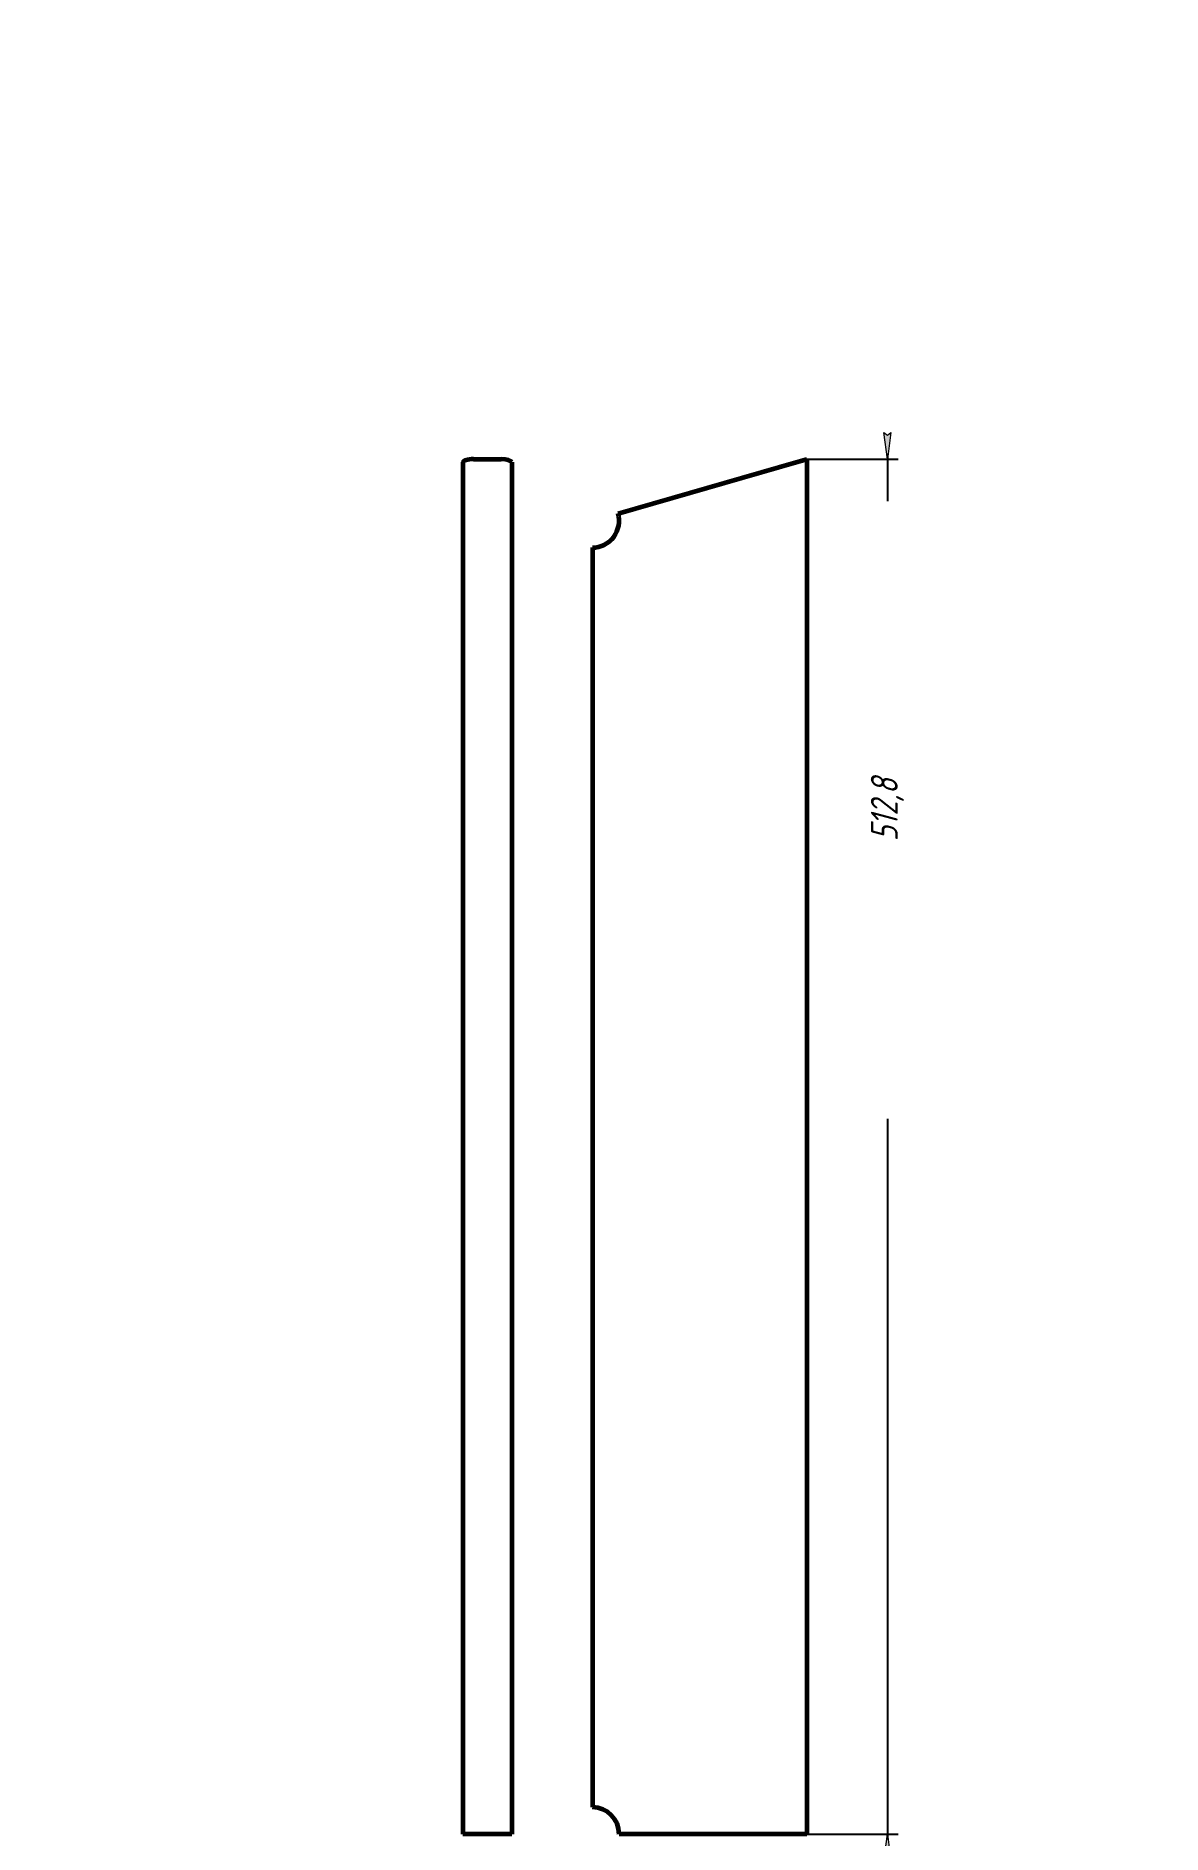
# Model space of a CAD drawing. Header units: millimetres. Extents: x 0 to 4434, y -229 to 1640.
# Drawn here: x 1050 to 1260, y -38.3 to 297 of the extents above; entities that cross this region are included whole.
import ezdxf

# ---------------------------------------------------------------- set-up
doc = ezdxf.new("R2010")
doc.units = ezdxf.units.MM
doc.linetypes.add('K5LT_BASIC', pattern=[0])
doc.linetypes.add('K5LT_THIN', pattern=[0])
doc.layers.add('Системный слой', color=7, linetype='Continuous')
doc.layers.add('Системный слой (1)', color=7, linetype='Continuous', true_color=0x909090)
doc.styles.add('KDIMTEXTSTYLE', font='GOST_AU.SHX', dxfattribs={"width": 0.96, "oblique": 15, "height": 5})
doc.dimstyles.new('KDIMSTYLE (0.50)', dxfattribs={"dimtxt": 5, "dimasz": 1, "dimexe": 2, "dimexo": 0, "dimgap": 1, "dimtad": 1, "dimlfac": 2, "dimtxsty": 'KDIMTEXTSTYLE', "dimsah": 1, "dimcen": 0, "dimdle": 1, "dimadec": 0, "dimazin": 0, "dimtfac": 0.667, "dimtmove": 0, "dimatfit": 3, "dimfxl": 1, "dimtvp": 1, "dimtolj": 1, "dimtzin": 0, "dimarcsym": 0})

msp = doc.modelspace()

# ---------------------------------------------------------------- blocks, each defined once
blk = doc.blocks.new('KDIMARROW_01')
at = {"layer": 'Системный слой'}
blk.add_hatch(color=0, dxfattribs=at).paths.add_polyline_path([(-5, -0.66), (0, 0), (-5, 0.66), (-4.5, 0)])
at = {"layer": 'Системный слой', "color": 0, "linetype": 'K5LT_THIN', "lineweight": 18}
for p, q in [((-4.5, 0), (-5, 0.66)), ((-5, 0.66), (0, 0)), ((0, 0), (-5, -0.66)), ((-5, -0.66), (-4.5, 0))]:
    blk.add_line(p, q, dxfattribs=at)
at = {"layer": 'Системный слой (1)', "color": 0, "linetype": 'K5LT_THIN', "lineweight": 18}
blk.add_line((0, 0), (-1, 0), dxfattribs=at)

# ---------------------------------------------------------------- dimensions: what is measured, and where the dimension line sits
at = {"layer": 'Системный слой (1)', "color": 7}
msp.add_linear_dim(base=(1208.78955, -38.34236), p1=(1193.75929, 218.05757), p2=(1193.75929, -38.34236), angle=90, location=(1208.78955, 152.65764), dimstyle='KDIMSTYLE (0.50)', override={"dimexo": 0, "dimpost": '\\H5.0;\\W0.965;\\Q15;<>', "dimblk1": 'KDIMARROW_01', "dimblk2": 'KDIMARROW_01', "dimse1": 0, "dimse2": 0, "dimclrt": 7, "dimtolj": 1}, dxfattribs=at).render()

# ---------------------------------------------------------------- linework, layer by layer
at = {"layer": 'Системный слой (1)', "color": 5, "linetype": 'K5LT_BASIC', "lineweight": 60, "true_color": 0x0000ff}
for p, q in [((1131.61476, 218.05757), (1136.75927, 218.05757)), ((1191.75929, 217.48408), (1193.75929, 218.05757)), ((1193.75929, 218.05757), (1193.75929, -38.34236)), ((1129.61476, 217.48408), (1129.61476, -38.34236)), ((1138.75927, 217.4841), (1138.75927, -38.34236)), ((1158.56559, 207.96594), (1191.75929, 217.48408)), ((1153.75929, 201.58775), (1153.75929, -33.34236)), ((1131.61476, -38.34236), (1129.61476, -38.34236)), ((1136.75927, -38.34236), (1131.61476, -38.34236)), ((1138.75927, -38.34236), (1136.75927, -38.34236)), ((1191.75929, -38.34236), (1158.75929, -38.34236)), ((1193.75929, -38.34236), (1191.75929, -38.34236))]:
    msp.add_line(p, q, dxfattribs=at)
for centre, start, end in [((1153.75929, 206.58775), 270, 16), ((1153.75929, -38.34236), 0, 90)]:
    msp.add_arc(centre, 5, start, end, dxfattribs=at)
for centre, start_param, end_param in [((1131.61476, 217.48408), 1.570796327, 3.141592654), ((1136.75927, 217.48408), 0.04025754, 1.570796327)]:
    msp.add_ellipse(centre, major_axis=(2, 0), ratio=0.286745386, start_param=start_param, end_param=end_param, dxfattribs=at)

msp.set_redraw_order([(e.dxf.handle, doc.entitydb.next_handle()) for e in msp.query("TEXT MTEXT ATTDEF DIMENSION ARC_DIMENSION")])  # texts and dimensions are drawn at this point

doc.saveas('drawing.dxf')
